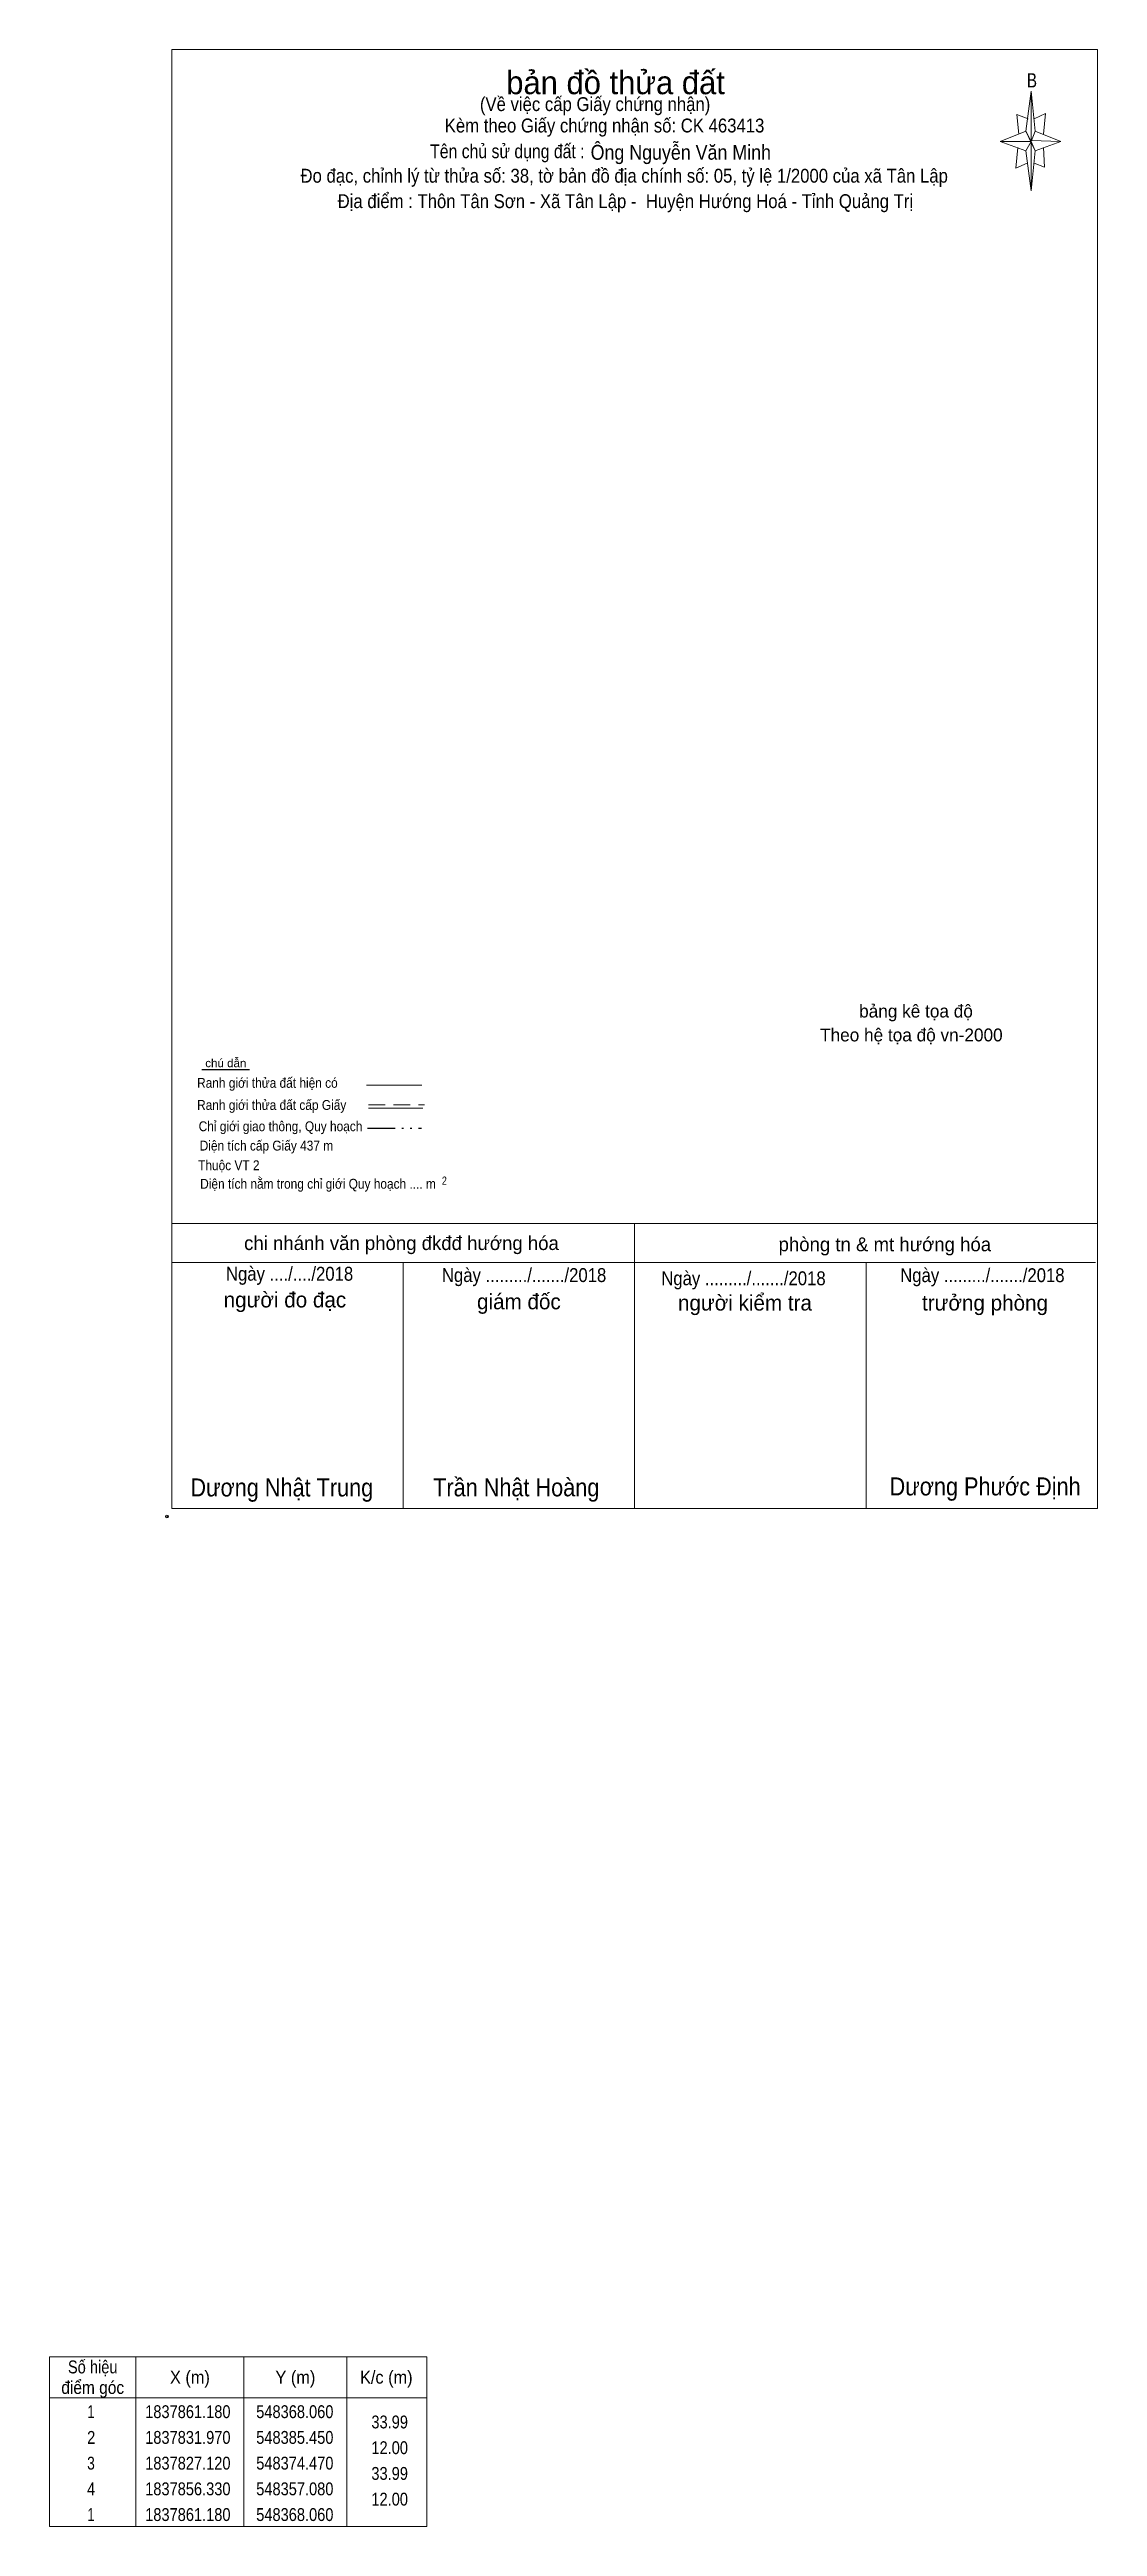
# Model space of a CAD drawing. Header units: metres. Extents: x 548003 to 548949, y 1837785 to 1838071.
# Drawn here: x 548485.5 to 548587.4, y 1837829.9 to 1838070.6 of the extents above; entities that cross this region are included whole.
import ezdxf
from ezdxf.enums import TextEntityAlignment as Align

# ---------------------------------------------------------------- set-up
doc = ezdxf.new("R2010")
doc.units = ezdxf.units.M
doc.header["$LTSCALE"] = 0.54
doc.header["$PDMODE"] = 32
doc.header["$PDSIZE"] = 0.27
doc.linetypes.add('DASH_DOUBLE_DOT', pattern=[9.2, 5, -1.2, 0.3, -1.2, 0.3, -1.2])
doc.linetypes.add('MEDIUM_DASHED', pattern=[4.5, 3, -1.5])
doc.layers.add('4', color=7, linetype='Continuous', lineweight=13)
doc.layers.add('63', color=7, linetype='Continuous', lineweight=13)

msp = doc.modelspace()

# ---------------------------------------------------------------- texts
at = {"layer": '4'}
for s, height, p in [('bản đồ thửa đất', 2.25, (548540.555, 1838066.31)), ('bảng kê tọa độ', 1.25, (548569.765, 1837976.57)), ('Theo hệ tọa độ vn-2000', 1.25, (548569.315, 1837974.25)), ('chi nhánh văn phòng đkđđ hướng hóa', 1.35, (548519.74, 1837953.97)), ('phòng tn & mt hướng hóa', 1.35, (548566.735, 1837953.85)), ('người đo đạc', 1.5, (548508.405, 1837948.39)), ('giám đốc', 1.5, (548531.155, 1837948.21)), ('người kiểm tra', 1.5, (548553.135, 1837948.09)), ('trưởng phòng', 1.5, (548576.475, 1837948.09))]:
    msp.add_text(s, height=height, dxfattribs=at).set_placement(p, align=Align.CENTER)
for s, height, width, p in [('B', 1.378, 0.8, (548581.04, 1838066.97)), ('(Về việc cấp Giấy chứng nhận)', 1.35, 0.9, (548538.565, 1838064.67)), ('Kèm theo Giấy chứng nhận số: CK 463413', 1.35, 0.9, (548539.485, 1838062.59)), ('Tên chủ sử dụng đất :', 1.35, 0.85, (548530.035, 1838060.09)), ('Đo đạc, chỉnh lý từ thửa số: 38, tờ bản đồ địa chính số: 05, tỷ lệ 1/2000 của xã Tân Lập', 1.35, 0.9, (548541.395, 1838057.71)), ('Địa điểm : Thôn Tân Sơn - Xã Tân Lập -  Huyện Hướng Hoá - Tỉnh Quảng Trị ', 1.35, 0.9, (548541.735, 1838055.24)), ('Ranh giới thửa đất hiện có ', 0.96, 0.9, (548506.865, 1837969.74)), ('chú dẫn', 0.7999, 1.05, (548502.66, 1837971.74)), ('Ranh giới thửa đất cấp Giấy', 0.96, 0.9, (548507.12, 1837967.59)), ('Chỉ giới giao thông, Quy hoạch', 0.96, 0.9, (548507.98, 1837965.52)), ('Diện tích cấp Giấy 437 m', 0.96, 0.9, (548506.61, 1837963.64)), ('Thuộc VT 2', 0.96, 0.9, (548502.955, 1837961.73)), ('Diện tích nằm trong chỉ giới Quy hoạch .... m', 0.96, 0.9, (548511.625, 1837959.93)), ('2', 0.8, 0.8, (548523.91, 1837960.31)), ('Ngày ..../..../2018', 1.35, 0.9, (548508.86, 1837950.99)), ('Ngày ........./......./2018', 1.35, 0.9, (548531.66, 1837950.86)), ('Ngày ........./......./2018', 1.35, 0.9, (548552.99, 1837950.55)), ('Ngày ........./......./2018', 1.35, 0.9, (548576.22, 1837950.85)), ('Trần Nhật Hoàng', 1.75, 0.9, (548530.9, 1837930.03)), ('Dương Phước Định', 1.75, 0.9, (548576.485, 1837930.12)), ('Dương Nhật Trung', 1.75, 0.9, (548508.105, 1837930.02))]:
    msp.add_text(s, height=height, dxfattribs=dict(at, width=width)).set_placement(p, align=Align.CENTER)
at = {"layer": '4', "width": 0.9}
msp.add_text('Ông Nguyễn Văn Minh', height=1.44, dxfattribs=at).set_placement((548538.13, 1838059.94))
at = {"layer": '63'}
for s, width, p in [('Số hiệu', 0.85, (548489.72, 1837844.79)), ('điểm góc', 0.9, (548489.72, 1837842.79)), ('X (m)', 0.95, (548499.17, 1837843.79)), ('Y (m)', 0.95, (548509.425, 1837843.79)), ('K/c (m)', 0.95, (548518.265, 1837843.79)), (' 1', 0.75, (548489.37, 1837840.44)), ('1837861.180', 0.85, (548498.97, 1837840.44)), ('548368.060', 0.85, (548509.37, 1837840.44)), (' 2', 0.85, (548489.375, 1837837.94)), ('1837831.970', 0.85, (548498.97, 1837837.94)), ('548385.450', 0.85, (548509.37, 1837837.94)), (' 3', 0.8, (548489.365, 1837835.44)), ('1837827.120', 0.85, (548498.97, 1837835.44)), ('548374.470', 0.85, (548509.37, 1837835.44)), (' 4', 0.85, (548489.37, 1837832.94)), ('1837856.330', 0.85, (548498.97, 1837832.94)), ('548357.080', 0.85, (548509.37, 1837832.94)), (' 1', 0.75, (548489.37, 1837830.44)), ('1837861.180', 0.85, (548498.97, 1837830.44)), ('548368.060', 0.85, (548509.37, 1837830.44))]:
    msp.add_text(s, height=1.25, dxfattribs=dict(at, width=width)).set_placement(p, align=Align.CENTER)
at = {"layer": '63', "width": 0.85}
for s, p in [('33.99', (548520.37, 1837839.44)), ('12.00', (548520.37, 1837836.94)), ('33.99', (548520.37, 1837834.44)), ('12.00', (548520.37, 1837831.94))]:
    msp.add_text(s, height=1.25, dxfattribs=at).set_placement(p, align=Align.RIGHT)

# ---------------------------------------------------------------- linework, layer by layer
at = {"layer": '4'}
for p, q in [((548580.46, 1838062.72), (548580.96, 1838066.62)), ((548581.36, 1838062.72), (548583.86, 1838061.72)), ((548580.46, 1838060.82), (548577.96, 1838061.72)), ((548581.36, 1838060.82), (548580.96, 1838056.92)), ((548582.26, 1838059.22), (548581.26, 1838059.62)), ((548582.16, 1838061.12), (548582.26, 1838059.22)), ((548516.34, 1837970.01), (548521.72, 1837970.01)), ((548516.54, 1837967.77), (548521.81, 1837967.77)), ((548497.41, 1837956.55), (548587.41, 1837956.55)), ((548497.41, 1837956.55), (548587.41, 1837956.55)), ((548497.41, 1837956.55), (548587.41, 1837956.55)), ((548542.41, 1837928.85), (548542.41, 1837956.55)), ((548497.41, 1837952.75), (548587.21, 1837952.75)), ((548519.91, 1837928.85), (548519.91, 1837952.75)), ((548564.91, 1837928.85), (548564.91, 1837952.75)), ((548587.41, 1837928.85), (548497.41, 1837928.85))]:
    msp.add_line(p, q, dxfattribs=at)
at = {"layer": '4', "lineweight": 25}
msp.add_line((548504.96, 1837971.5), (548500.34, 1837971.5), dxfattribs=at)
at = {"layer": '4', "linetype": 'MEDIUM_DASHED'}
msp.add_line((548516.54, 1837968.09), (548521.98, 1837968.09), dxfattribs=at)
at = {"layer": '4', "linetype": 'DASH_DOUBLE_DOT', "lineweight": 25}
msp.add_line((548516.44, 1837965.8), (548521.68, 1837965.8), dxfattribs=at)
at = {"layer": '4'}
for points in [[(548497.41, 1838070.65), (548587.41, 1838070.65), (548587.41, 1837928.85), (548497.41, 1837928.85)], [(548580.96, 1838066.62), (548581.36, 1838062.72), (548580.96, 1838061.72)], [(548580.96, 1838061.72), (548577.96, 1838061.72), (548580.46, 1838062.72), (548581.36, 1838060.82), (548583.86, 1838061.72), (548580.96, 1838061.82)], [(548580.96, 1838061.72), (548580.96, 1838056.92), (548580.46, 1838060.82)]]:
    msp.add_lwpolyline(points, close=True, dxfattribs=at)
for points in [[(548581.26, 1838063.92), (548582.36, 1838064.42), (548582.16, 1838062.42)], [(548580.96, 1838061.72), (548580.46, 1838062.72), (548577.96, 1838061.72)], [(548580.66, 1838063.92), (548579.56, 1838064.32), (548579.76, 1838062.42)], [(548579.66, 1838061.12), (548579.46, 1838059.12), (548580.56, 1838059.62)], [(548580.96, 1838061.72), (548581.36, 1838060.82), (548583.86, 1838061.72)]]:
    msp.add_lwpolyline(points, dxfattribs=at)
msp.add_point((548496.94, 1837928.07), dxfattribs=at)
at = {"layer": '63'}
for p, q in [((548493.92, 1837846.41), (548493.92, 1837829.91)), ((548504.42, 1837846.41), (548504.42, 1837829.91)), ((548514.42, 1837846.41), (548514.42, 1837829.91)), ((548485.52, 1837842.41), (548522.22, 1837842.41))]:
    msp.add_line(p, q, dxfattribs=at)
msp.add_lwpolyline([(548485.52, 1837846.41), (548522.22, 1837846.41), (548522.22, 1837829.91), (548485.52, 1837829.91)], close=True, dxfattribs=at)

msp.set_redraw_order([(e.dxf.handle, doc.entitydb.next_handle()) for e in msp.query("TEXT MTEXT ATTDEF DIMENSION ARC_DIMENSION")])  # texts and dimensions are drawn at this point

doc.saveas('drawing.dxf')
